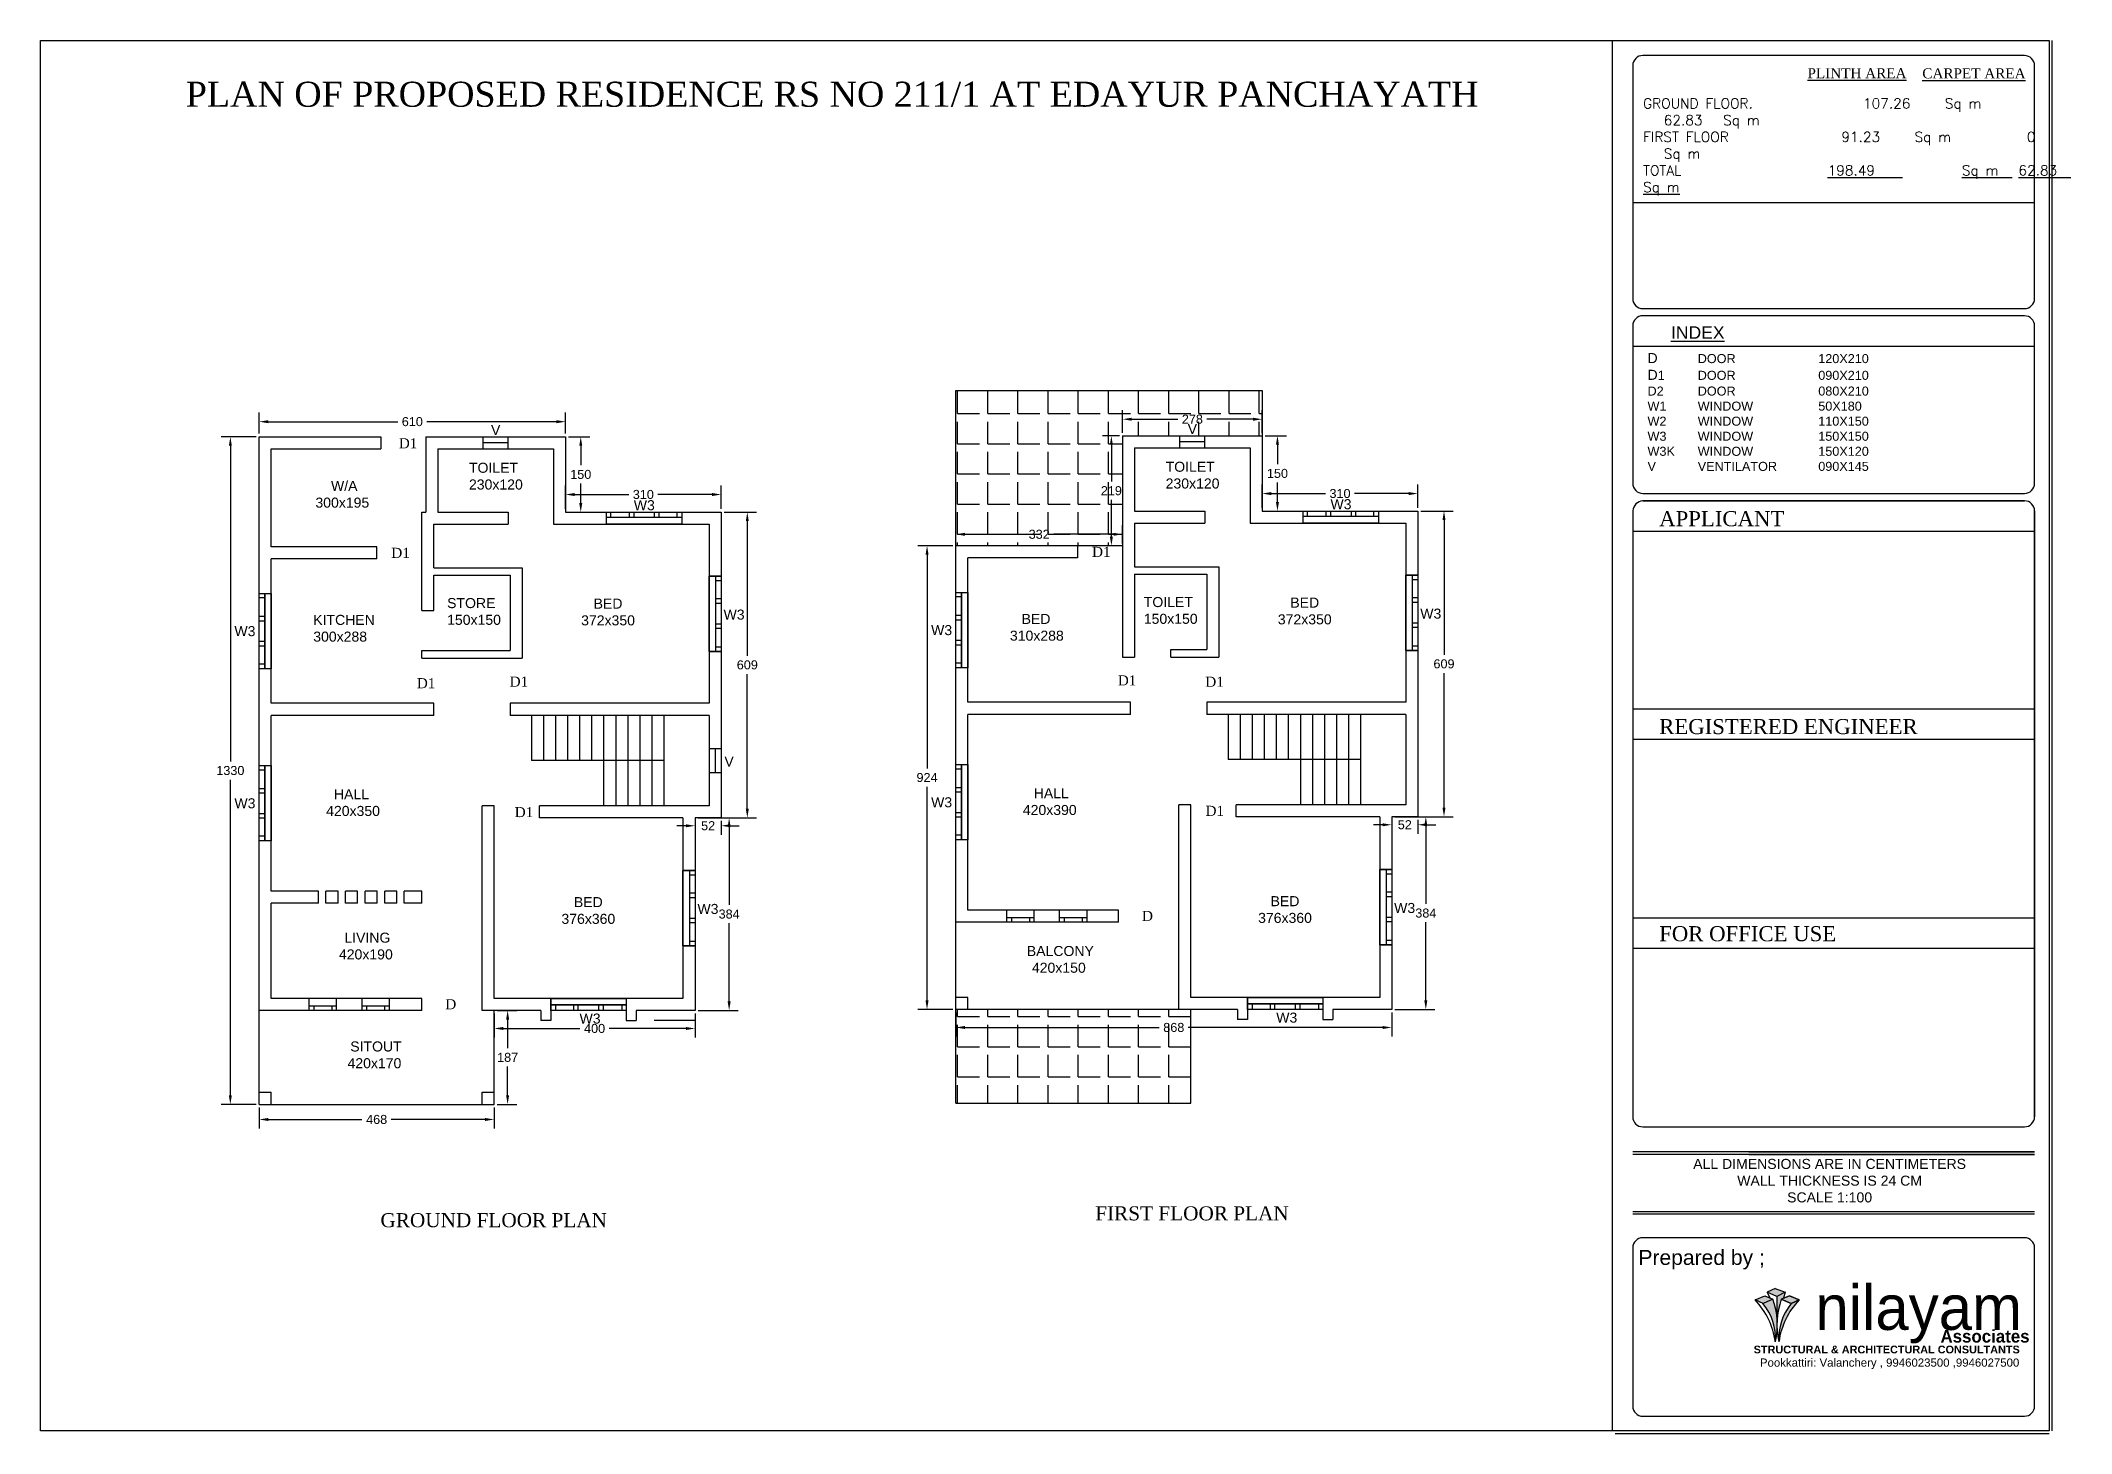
# Model space of a CAD drawing. Header units: inches. Extents: x -2903 to 3367, y -161 to 1064.
# Drawn here: x -230.15 to -189.71, y 781.95 to 809.7 of the extents above; entities that cross this region are included whole.
import ezdxf

# ---------------------------------------------------------------- set-up
doc = ezdxf.new("R2010")
doc.units = ezdxf.units.IN
doc.header["$MEASUREMENT"] = 0
doc.layers.add('--plan', color=7, linetype='Continuous')
doc.styles.add('SA', font='times.ttf')
doc.styles.get("Standard").update_dxf_attribs({"font": 'arial.ttf'})
doc.styles.add('style1', font='romand.shx', dxfattribs={"height": 5})
doc.dimstyles.get("Standard").update_dxf_attribs({"dimtxt": 0.18, "dimasz": 0.18, "dimexe": 0.18, "dimexo": 0.0625, "dimgap": 0.09, "dimtad": 0, "dimtih": 1, "dimtoh": 1, "dimdec": 0, "dimlfac": 100, "dimzin": 0, "dimdsep": 46, "dimtxsty": 'Standard', "dimcen": 0.09, "dimadec": 0, "dimazin": 0, "dimtfac": 1, "dimtdec": 0, "dimtofl": 0, "dimtmove": 0, "dimatfit": 3, "dimfxl": 1, "dimtolj": 1, "dimtzin": 0, "dimarcsym": 0})

msp = doc.modelspace()

# ---------------------------------------------------------------- texts
at = {"layer": '--plan', "ltscale": 0.1, "attachment_point": 1, "style": 'SA'}
for s, insert, char_height, width in [('D1', (-223.013, 801.78), 0.2, 0.23555), ('D1', (-223.162, 799.597), 0.2, 0.23555), ('D1', (-209.208, 799.617), 0.2, 0.23555), ('D1', (-222.654, 797), 0.2, 0.23555), ('D1', (-220.806, 797.031), 0.2, 0.23555), ('D1', (-208.695, 797.056), 0.2, 0.23555), ('D1', (-206.953, 797.028), 0.2, 0.23555), ('D1', (-220.705, 794.431), 0.2, 0.23555), ('D1', (-206.948, 794.457), 0.2, 0.23555), ('D', (-208.213, 792.363), 0.2, 0.23555), ('D', (-222.087, 790.604), 0.2, 0.23555), ('GROUND FLOOR PLAN', (-223.379, 786.341), 0.28, 17.51749), ('FIRST FLOOR PLAN', (-209.145, 786.477), 0.28, 17.51749)]:
    msp.add_mtext(s, dxfattribs=dict(at, insert=insert, char_height=char_height, width=width))
at = {"color": 6, "insert": (-227.444, 808.884), "char_height": 0.5, "width": 140.24854, "attachment_point": 1, "style": 'SA'}
msp.add_mtext('\\A1;{\\C256; PLAN OF PROPOSED RESIDENCE RS NO 211/1 AT EDAYUR PANCHAYATH}', dxfattribs=at)
at = {"attachment_point": 1, "style": 'style1'}
for s, insert, char_height, width in [('{\\fTimes New Roman|b0|i0|c0|p18;\\LPLINTH AREA}', (-194.961, 809.153), 0.2, 2.98486), ('{\\fTimes New Roman|b0|i0|c0|p18;\\LCARPET AREA}', (-192.674, 809.15), 0.2, 2.98486), ('\\pxt17,22,29,34;GROUND FLOOR.                107.26     Sq m          62.83   Sq m^I\\P\\pt17,22,29,33,34;FIRST FLOOR^I    91.23     Sq m           0    ^I     Sq m\\P\\pt17,22,29,34;TOTAL^I  {\\L198.49^I    Sq m}^I  {\\L62.83^I  Sq m}', (-198.234, 808.551), 0.2, 8.19914), ('{\\fTimes New Roman|b0|i0|c0|p18;APPLICANT}', (-197.914, 800.328), 0.3, 2.98486), ('{\\fTimes New Roman|b0|i0|c0|p18;REGISTERED ENGINEER}', (-197.914, 796.185), 0.3, 8.54501), ('{\\fTimes New Roman|b0|i0|c0|p18;FOR OFFICE USE}', (-197.914, 792.059), 0.3, 9.7108)]:
    msp.add_mtext(s, dxfattribs=dict(at, insert=insert, char_height=char_height, width=width))
at = {"attachment_point": 1}
for s, insert, char_height, width in [('{\\LINDEX}', (-197.679, 804.012), 0.25, 2.98486), ('\\pxt5,17;D^I{\\H0.9x;DOOR^I120X210}\\PD{\\H0.9x;1^IDOOR^I090X210\\PD2 ^IDOOR^I080X210\\PW1^IWINDOW^I50X180\\PW2^IWINDOW^I110X150\\PW3^IWINDOW^I150X150\\PW3K^IWINDOW^I150X120\\PV^IVENTILATOR^I090X145}', (-198.146, 803.477), 0.2, 7.78529), ('V', (-221.177, 802.045), 0.2, 1.42076), ('V', (-207.303, 802.064), 0.2, 1.42076), ('W3', (-218.334, 800.546), 0.2, 1.42076), ('W3', (-204.46, 800.566), 0.2, 1.42076), ('W3', (-216.546, 798.367), 0.2, 1.42076), ('W3', (-202.672, 798.386), 0.2, 1.42076), ('W3', (-226.287, 798.037), 0.2, 1.42076), ('W3', (-212.413, 798.057), 0.2, 1.42076), ('V', (-216.529, 795.438), 0.2, 1.42076), ('W3', (-226.287, 794.607), 0.2, 1.42076), ('W3', (-212.413, 794.627), 0.2, 1.42076), ('W3', (-217.066, 792.502), 0.2, 1.42076), ('W3', (-203.192, 792.521), 0.2, 1.42076), ('W3', (-219.414, 790.318), 0.2, 1.42076), ('W3', (-205.54, 790.337), 0.2, 1.42076), ('\\pxqc;ALL DIMENSIONS ARE IN CENTIMETERS \\PWALL THICKNESS IS 24 CM\\PSCALE 1:100', (-197.573, 787.422), 0.2, 6.10614)]:
    msp.add_mtext(s, dxfattribs=dict(at, insert=insert, char_height=char_height, width=width))
at = {"char_height": 0.2, "attachment_point": 1}
for s, insert in [('TOILET    230x120', (-221.616, 801.292)), ('TOILET    230x120', (-207.742, 801.312)), ('    W/A    300x195', (-224.674, 800.931)), ('STORE    150x150', (-222.051, 798.596)), ('\\pxqc;BED\\P372x350', (-219.645, 798.585)), ('TOILET    150x150', (-208.177, 798.616)), ('\\pxqc;BED\\P372x350', (-205.771, 798.605)), ('KITCHEN\\P300x288', (-224.717, 798.261)), ('   BED\\P310x288', (-210.843, 798.28)), ('     HALL\\P   420x350', (-224.693, 794.788)), ('\\pxqc;HALL\\P\\pq*;   420x390', (-210.819, 794.807)), ('\\pxqc;BED\\P376x360', (-206.164, 792.657)), ('\\pxqc;BED\\P376x360', (-220.038, 792.638)), ('\\pxqc;LIVING\\P\\pq*;   420x190', (-224.438, 791.93)), ('\\pxqc;BALCONY\\P\\pq*;   420x150', (-210.638, 791.664)), ('\\pxqc;SITOUT\\P\\pq*;   420x170', (-224.267, 789.762))]:
    msp.add_mtext_dynamic_manual_height_columns(s, width=1.59803, gutter_width=1, heights=[0], dxfattribs=dict(at, insert=insert))
at = {"color": 0, "lineweight": 20, "insert": (-198.327, 785.609), "char_height": 0.3, "width": 6.96395, "attachment_point": 1}
msp.add_mtext('Prepared by ;', dxfattribs=at)

# ---------------------------------------------------------------- blocks, each defined once
blk = doc.blocks.new('*D160')
at = {"color": 0, "lineweight": -2, "transparency": 16777216}
for p, q in [((-225.857, 801.809), (-226.548, 801.809)), ((-226.368, 801.629), (-226.368, 795.341)), ((-226.368, 788.689), (-226.368, 794.977)), ((-225.857, 788.509), (-226.548, 788.509))]:
    blk.add_line(p, q, dxfattribs=at)
at = {"color": 0, "transparency": 16777216}
for points in [[(-226.398, 801.629), (-226.338, 801.629), (-226.368, 801.809)], [(-226.398, 788.689), (-226.338, 788.689), (-226.368, 788.509)]]:
    blk.add_solid(points, dxfattribs=at)
at = {"layer": 'Defpoints', "color": 0, "transparency": 16777216}
for p in [(-225.794, 801.809), (-226.368, 788.509), (-225.794, 788.509)]:
    blk.add_point(p, dxfattribs=at)
at = {"color": 0, "transparency": 16777216, "insert": (-226.368, 795.159), "char_height": 0.18, "attachment_point": 5}
blk.add_mtext('\\A1;1330', dxfattribs=at)
blk = doc.blocks.new('*D161')
at = {"color": 0, "lineweight": -2, "transparency": 16777216}
for p, q in [((-225.794, 801.872), (-225.794, 802.29)), ((-225.614, 802.11), (-223.033, 802.11)), ((-219.874, 802.11), (-222.455, 802.11)), ((-219.694, 801.872), (-219.694, 802.29))]:
    blk.add_line(p, q, dxfattribs=at)
at = {"color": 0, "transparency": 16777216}
for points in [[(-225.614, 802.14), (-225.614, 802.08), (-225.794, 802.11)], [(-219.874, 802.14), (-219.874, 802.08), (-219.694, 802.11)]]:
    blk.add_solid(points, dxfattribs=at)
at = {"layer": 'Defpoints', "color": 0, "transparency": 16777216}
for p in [(-219.694, 802.11), (-225.794, 801.809), (-219.694, 801.809)]:
    blk.add_point(p, dxfattribs=at)
at = {"color": 0, "transparency": 16777216, "insert": (-222.744, 802.11), "char_height": 0.18, "attachment_point": 5}
blk.add_mtext('\\A1;610', dxfattribs=at)
blk = doc.blocks.new('*D162')
at = {"color": 0, "lineweight": -2, "transparency": 16777216}
for p, q in [((-219.632, 801.809), (-219.21, 801.809)), ((-219.39, 801.629), (-219.39, 801.241)), ((-219.39, 800.489), (-219.39, 800.877)), ((-219.632, 800.309), (-219.21, 800.309))]:
    blk.add_line(p, q, dxfattribs=at)
at = {"color": 0, "transparency": 16777216}
for points in [[(-219.42, 801.629), (-219.36, 801.629), (-219.39, 801.809)], [(-219.42, 800.489), (-219.36, 800.489), (-219.39, 800.309)]]:
    blk.add_solid(points, dxfattribs=at)
at = {"layer": 'Defpoints', "color": 0, "transparency": 16777216}
for p in [(-219.694, 801.809), (-219.694, 800.309), (-219.39, 800.309)]:
    blk.add_point(p, dxfattribs=at)
at = {"color": 0, "transparency": 16777216, "insert": (-219.39, 801.059), "char_height": 0.18, "attachment_point": 5}
blk.add_mtext('\\A1;150', dxfattribs=at)
blk = doc.blocks.new('*D163')
at = {"color": 0, "lineweight": -2, "transparency": 16777216}
for p, q in [((-219.694, 800.372), (-219.694, 800.839)), ((-216.594, 800.372), (-216.594, 800.839)), ((-219.514, 800.659), (-218.433, 800.659)), ((-216.774, 800.659), (-217.856, 800.659))]:
    blk.add_line(p, q, dxfattribs=at)
at = {"color": 0, "transparency": 16777216}
for points in [[(-219.514, 800.689), (-219.514, 800.629), (-219.694, 800.659)], [(-216.774, 800.689), (-216.774, 800.629), (-216.594, 800.659)]]:
    blk.add_solid(points, dxfattribs=at)
at = {"layer": 'Defpoints', "color": 0, "transparency": 16777216}
for p in [(-216.594, 800.659), (-219.694, 800.309), (-216.594, 800.309)]:
    blk.add_point(p, dxfattribs=at)
at = {"color": 0, "transparency": 16777216, "insert": (-218.144, 800.659), "char_height": 0.18, "attachment_point": 5}
blk.add_mtext('\\A1;310', dxfattribs=at)
blk = doc.blocks.new('*D164')
at = {"color": 0, "lineweight": -2, "transparency": 16777216}
for p, q in [((-216.532, 800.309), (-215.893, 800.309)), ((-216.073, 800.129), (-216.073, 797.446)), ((-216.073, 794.399), (-216.073, 797.082)), ((-216.532, 794.219), (-215.893, 794.219))]:
    blk.add_line(p, q, dxfattribs=at)
at = {"color": 0, "transparency": 16777216}
for points in [[(-216.103, 800.129), (-216.043, 800.129), (-216.073, 800.309)], [(-216.103, 794.399), (-216.043, 794.399), (-216.073, 794.219)]]:
    blk.add_solid(points, dxfattribs=at)
at = {"layer": 'Defpoints', "color": 0, "transparency": 16777216}
for p in [(-216.594, 800.309), (-216.594, 794.219), (-216.073, 794.219)]:
    blk.add_point(p, dxfattribs=at)
at = {"color": 0, "transparency": 16777216, "insert": (-216.073, 797.264), "char_height": 0.18, "attachment_point": 5}
blk.add_mtext('\\A1;609', dxfattribs=at)
blk = doc.blocks.new('*D165')
at = {"color": 0, "lineweight": -2, "transparency": 16777216}
for p, q in [((-217.294, 794.059), (-217.474, 794.059)), ((-217.114, 794.157), (-217.114, 793.879)), ((-216.594, 794.157), (-216.594, 793.879)), ((-216.414, 794.059), (-216.234, 794.059))]:
    blk.add_line(p, q, dxfattribs=at)
at = {"color": 0, "transparency": 16777216}
for points in [[(-217.294, 794.089), (-217.294, 794.029), (-217.114, 794.059)], [(-216.414, 794.089), (-216.414, 794.029), (-216.594, 794.059)]]:
    blk.add_solid(points, dxfattribs=at)
at = {"layer": 'Defpoints', "color": 0, "transparency": 16777216}
for p in [(-217.114, 794.219), (-217.114, 794.059), (-216.594, 794.219)]:
    blk.add_point(p, dxfattribs=at)
at = {"color": 0, "transparency": 16777216, "insert": (-216.854, 794.059), "char_height": 0.18, "attachment_point": 5}
blk.add_mtext('\\A1;52', dxfattribs=at)
blk = doc.blocks.new('*D166')
at = {"color": 0, "lineweight": -2, "transparency": 16777216}
for p, q in [((-217.052, 794.219), (-216.255, 794.219)), ((-216.435, 794.039), (-216.435, 792.481)), ((-216.435, 790.559), (-216.435, 792.117)), ((-217.052, 790.379), (-216.255, 790.379))]:
    blk.add_line(p, q, dxfattribs=at)
at = {"color": 0, "transparency": 16777216}
for points in [[(-216.465, 794.039), (-216.405, 794.039), (-216.435, 794.219)], [(-216.465, 790.559), (-216.405, 790.559), (-216.435, 790.379)]]:
    blk.add_solid(points, dxfattribs=at)
at = {"layer": 'Defpoints', "color": 0, "transparency": 16777216}
for p in [(-217.114, 794.219), (-217.114, 790.379), (-216.435, 790.379)]:
    blk.add_point(p, dxfattribs=at)
at = {"color": 0, "transparency": 16777216, "insert": (-216.435, 792.299), "char_height": 0.18, "attachment_point": 5}
blk.add_mtext('\\A1;384', dxfattribs=at)
blk = doc.blocks.new('*D167')
at = {"color": 0, "lineweight": -2, "transparency": 16777216}
for p, q in [((-221.114, 790.317), (-221.114, 789.84)), ((-217.114, 790.317), (-217.114, 789.84)), ((-220.934, 790.02), (-219.407, 790.02)), ((-217.294, 790.02), (-218.822, 790.02))]:
    blk.add_line(p, q, dxfattribs=at)
at = {"color": 0, "transparency": 16777216}
for points in [[(-220.934, 790.05), (-220.934, 789.99), (-221.114, 790.02)], [(-217.294, 790.05), (-217.294, 789.99), (-217.114, 790.02)]]:
    blk.add_solid(points, dxfattribs=at)
at = {"layer": 'Defpoints', "color": 0, "transparency": 16777216}
for p in [(-221.114, 790.379), (-217.114, 790.379), (-221.114, 790.02)]:
    blk.add_point(p, dxfattribs=at)
at = {"color": 0, "transparency": 16777216, "insert": (-219.114, 790.02), "char_height": 0.18, "attachment_point": 5}
blk.add_mtext('\\A1;400', dxfattribs=at)
blk = doc.blocks.new('*D168')
at = {"color": 0, "lineweight": -2, "transparency": 16777216}
for p, q in [((-221.052, 790.379), (-220.666, 790.379)), ((-220.846, 790.199), (-220.846, 789.626)), ((-220.846, 788.689), (-220.846, 789.262)), ((-221.052, 788.509), (-220.666, 788.509))]:
    blk.add_line(p, q, dxfattribs=at)
at = {"color": 0, "transparency": 16777216}
for points in [[(-220.876, 790.199), (-220.816, 790.199), (-220.846, 790.379)], [(-220.876, 788.689), (-220.816, 788.689), (-220.846, 788.509)]]:
    blk.add_solid(points, dxfattribs=at)
at = {"layer": 'Defpoints', "color": 0, "transparency": 16777216}
for p in [(-221.114, 790.379), (-221.114, 788.509), (-220.846, 788.509)]:
    blk.add_point(p, dxfattribs=at)
at = {"color": 0, "transparency": 16777216, "insert": (-220.846, 789.444), "char_height": 0.18, "attachment_point": 5}
blk.add_mtext('\\A1;187', dxfattribs=at)
blk = doc.blocks.new('*D159')
at = {"color": 0, "lineweight": -2, "transparency": 16777216}
for p, q in [((-225.794, 788.447), (-225.794, 788.027)), ((-225.614, 788.207), (-223.747, 788.207)), ((-221.294, 788.207), (-223.162, 788.207)), ((-221.114, 788.447), (-221.114, 788.027))]:
    blk.add_line(p, q, dxfattribs=at)
at = {"color": 0, "transparency": 16777216}
for points in [[(-225.614, 788.237), (-225.614, 788.177), (-225.794, 788.207)], [(-221.294, 788.237), (-221.294, 788.177), (-221.114, 788.207)]]:
    blk.add_solid(points, dxfattribs=at)
at = {"layer": 'Defpoints', "color": 0, "transparency": 16777216}
for p in [(-225.794, 788.509), (-221.114, 788.509), (-221.114, 788.207)]:
    blk.add_point(p, dxfattribs=at)
at = {"color": 0, "transparency": 16777216, "insert": (-223.454, 788.207), "char_height": 0.18, "attachment_point": 5}
blk.add_mtext('\\A1;468', dxfattribs=at)
blk = doc.blocks.new('*D158')
at = {"color": 0, "lineweight": -2, "transparency": 16777216}
for p, q in [((-211.983, 799.639), (-212.674, 799.639)), ((-212.494, 799.459), (-212.494, 795.201)), ((-212.494, 790.579), (-212.494, 794.837)), ((-211.983, 790.399), (-212.674, 790.399))]:
    blk.add_line(p, q, dxfattribs=at)
at = {"color": 0, "transparency": 16777216}
for points in [[(-212.524, 799.459), (-212.464, 799.459), (-212.494, 799.639)], [(-212.524, 790.579), (-212.464, 790.579), (-212.494, 790.399)]]:
    blk.add_solid(points, dxfattribs=at)
at = {"layer": 'Defpoints', "color": 0, "transparency": 16777216}
for p in [(-211.92, 799.639), (-212.494, 790.399), (-211.92, 790.399)]:
    blk.add_point(p, dxfattribs=at)
at = {"color": 0, "transparency": 16777216, "insert": (-212.494, 795.019), "char_height": 0.18, "attachment_point": 5}
blk.add_mtext('\\A1;924', dxfattribs=at)
blk = doc.blocks.new('*D169')
at = {"color": 0, "lineweight": -2, "transparency": 16777216}
for p, q in [((-205.758, 801.829), (-205.336, 801.829)), ((-205.516, 801.649), (-205.516, 801.261)), ((-205.516, 800.509), (-205.516, 800.897)), ((-205.758, 800.329), (-205.336, 800.329))]:
    blk.add_line(p, q, dxfattribs=at)
at = {"color": 0, "transparency": 16777216}
for points in [[(-205.546, 801.649), (-205.486, 801.649), (-205.516, 801.829)], [(-205.546, 800.509), (-205.486, 800.509), (-205.516, 800.329)]]:
    blk.add_solid(points, dxfattribs=at)
at = {"layer": 'Defpoints', "color": 0, "transparency": 16777216}
for p in [(-205.82, 801.829), (-205.82, 800.329), (-205.516, 800.329)]:
    blk.add_point(p, dxfattribs=at)
at = {"color": 0, "transparency": 16777216, "insert": (-205.516, 801.079), "char_height": 0.18, "attachment_point": 5}
blk.add_mtext('\\A1;150', dxfattribs=at)
blk = doc.blocks.new('*D170')
at = {"color": 0, "lineweight": -2, "transparency": 16777216}
for p, q in [((-205.82, 800.391), (-205.82, 800.858)), ((-202.72, 800.391), (-202.72, 800.858)), ((-205.64, 800.678), (-204.559, 800.678)), ((-202.9, 800.678), (-203.982, 800.678))]:
    blk.add_line(p, q, dxfattribs=at)
at = {"color": 0, "transparency": 16777216}
for points in [[(-205.64, 800.708), (-205.64, 800.648), (-205.82, 800.678)], [(-202.9, 800.708), (-202.9, 800.648), (-202.72, 800.678)]]:
    blk.add_solid(points, dxfattribs=at)
at = {"layer": 'Defpoints', "color": 0, "transparency": 16777216}
for p in [(-205.82, 800.329), (-202.72, 800.678), (-202.72, 800.329)]:
    blk.add_point(p, dxfattribs=at)
at = {"color": 0, "transparency": 16777216, "insert": (-204.27, 800.678), "char_height": 0.18, "attachment_point": 5}
blk.add_mtext('\\A1;310', dxfattribs=at)
blk = doc.blocks.new('*D171')
at = {"color": 0, "lineweight": -2, "transparency": 16777216}
for p, q in [((-202.658, 800.329), (-202.019, 800.329)), ((-202.199, 800.149), (-202.199, 797.466)), ((-202.199, 794.419), (-202.199, 797.102)), ((-202.658, 794.239), (-202.019, 794.239))]:
    blk.add_line(p, q, dxfattribs=at)
at = {"color": 0, "transparency": 16777216}
for points in [[(-202.229, 800.149), (-202.169, 800.149), (-202.199, 800.329)], [(-202.229, 794.419), (-202.169, 794.419), (-202.199, 794.239)]]:
    blk.add_solid(points, dxfattribs=at)
at = {"layer": 'Defpoints', "color": 0, "transparency": 16777216}
for p in [(-202.72, 800.329), (-202.72, 794.239), (-202.199, 794.239)]:
    blk.add_point(p, dxfattribs=at)
at = {"color": 0, "transparency": 16777216, "insert": (-202.199, 797.284), "char_height": 0.18, "attachment_point": 5}
blk.add_mtext('\\A1;609', dxfattribs=at)
blk = doc.blocks.new('*D172')
at = {"color": 0, "lineweight": -2, "transparency": 16777216}
for p, q in [((-203.42, 794.079), (-203.6, 794.079)), ((-203.24, 794.176), (-203.24, 793.899)), ((-202.72, 794.176), (-202.72, 793.899)), ((-202.54, 794.079), (-202.36, 794.079))]:
    blk.add_line(p, q, dxfattribs=at)
at = {"color": 0, "transparency": 16777216}
for points in [[(-203.42, 794.109), (-203.42, 794.049), (-203.24, 794.079)], [(-202.54, 794.109), (-202.54, 794.049), (-202.72, 794.079)]]:
    blk.add_solid(points, dxfattribs=at)
at = {"layer": 'Defpoints', "color": 0, "transparency": 16777216}
for p in [(-203.24, 794.239), (-203.24, 794.079), (-202.72, 794.239)]:
    blk.add_point(p, dxfattribs=at)
at = {"color": 0, "transparency": 16777216, "insert": (-202.98, 794.079), "char_height": 0.18, "attachment_point": 5}
blk.add_mtext('\\A1;52', dxfattribs=at)
blk = doc.blocks.new('*D173')
at = {"color": 0, "lineweight": -2, "transparency": 16777216}
for p, q in [((-203.178, 794.239), (-202.381, 794.239)), ((-202.561, 794.059), (-202.561, 792.501)), ((-202.561, 790.579), (-202.561, 792.137)), ((-203.178, 790.399), (-202.381, 790.399))]:
    blk.add_line(p, q, dxfattribs=at)
at = {"color": 0, "transparency": 16777216}
for points in [[(-202.591, 794.059), (-202.531, 794.059), (-202.561, 794.239)], [(-202.591, 790.579), (-202.531, 790.579), (-202.561, 790.399)]]:
    blk.add_solid(points, dxfattribs=at)
at = {"layer": 'Defpoints', "color": 0, "transparency": 16777216}
for p in [(-203.24, 794.239), (-203.24, 790.399), (-202.561, 790.399)]:
    blk.add_point(p, dxfattribs=at)
at = {"color": 0, "transparency": 16777216, "insert": (-202.561, 792.319), "char_height": 0.18, "attachment_point": 5}
blk.add_mtext('\\A1;384', dxfattribs=at)
blk = doc.blocks.new('*D174')
at = {"color": 0, "lineweight": -2, "transparency": 16777216}
for p, q in [((-211.92, 790.336), (-211.92, 789.86)), ((-203.24, 790.336), (-203.24, 789.86)), ((-211.74, 790.04), (-207.87, 790.04)), ((-203.42, 790.04), (-207.291, 790.04))]:
    blk.add_line(p, q, dxfattribs=at)
at = {"color": 0, "transparency": 16777216}
for points in [[(-211.74, 790.07), (-211.74, 790.01), (-211.92, 790.04)], [(-203.42, 790.07), (-203.42, 790.01), (-203.24, 790.04)]]:
    blk.add_solid(points, dxfattribs=at)
at = {"layer": 'Defpoints', "color": 0, "transparency": 16777216}
for p in [(-211.92, 790.399), (-203.24, 790.399), (-211.92, 790.04)]:
    blk.add_point(p, dxfattribs=at)
at = {"color": 0, "transparency": 16777216, "insert": (-207.58, 790.04), "char_height": 0.18, "attachment_point": 5}
blk.add_mtext('\\A1;868', dxfattribs=at)
blk = doc.blocks.new('*D175')
at = {"color": 0, "lineweight": -2, "transparency": 16777216}
for p, q in [((-208.6, 801.891), (-208.6, 802.339)), ((-208.42, 802.159), (-207.501, 802.159)), ((-206, 802.159), (-206.92, 802.159)), ((-205.82, 801.891), (-205.82, 802.339))]:
    blk.add_line(p, q, dxfattribs=at)
at = {"color": 0, "transparency": 16777216}
for points in [[(-208.42, 802.189), (-208.42, 802.129), (-208.6, 802.159)], [(-206, 802.189), (-206, 802.129), (-205.82, 802.159)]]:
    blk.add_solid(points, dxfattribs=at)
at = {"layer": 'Defpoints', "color": 0, "transparency": 16777216}
for p in [(-208.6, 802.159), (-208.6, 801.829), (-205.82, 801.829)]:
    blk.add_point(p, dxfattribs=at)
at = {"color": 0, "transparency": 16777216, "insert": (-207.21, 802.159), "char_height": 0.18, "attachment_point": 5}
blk.add_mtext('\\A1;278', dxfattribs=at)
blk = doc.blocks.new('*D176')
at = {"color": 0, "lineweight": -2, "transparency": 16777216}
for p, q in [((-208.663, 801.829), (-209.003, 801.829)), ((-208.823, 801.649), (-208.823, 800.916)), ((-208.823, 799.819), (-208.823, 800.552)), ((-208.663, 799.639), (-209.003, 799.639))]:
    blk.add_line(p, q, dxfattribs=at)
at = {"color": 0, "transparency": 16777216}
for points in [[(-208.853, 801.649), (-208.793, 801.649), (-208.823, 801.829)], [(-208.853, 799.819), (-208.793, 799.819), (-208.823, 799.639)]]:
    blk.add_solid(points, dxfattribs=at)
at = {"layer": 'Defpoints', "color": 0, "transparency": 16777216}
for p in [(-208.823, 801.829), (-208.6, 801.829), (-208.6, 799.639)]:
    blk.add_point(p, dxfattribs=at)
at = {"color": 0, "transparency": 16777216, "insert": (-208.823, 800.734), "char_height": 0.18, "attachment_point": 5}
blk.add_mtext('\\A1;219', dxfattribs=at)
blk = doc.blocks.new('*D177')
at = {"color": 0, "lineweight": -2, "transparency": 16777216}
for p, q in [((-211.92, 799.686), (-211.92, 800.046)), ((-208.6, 799.686), (-208.6, 800.046)), ((-211.74, 799.866), (-210.548, 799.866)), ((-208.78, 799.866), (-209.972, 799.866))]:
    blk.add_line(p, q, dxfattribs=at)
at = {"color": 0, "transparency": 16777216}
for points in [[(-211.74, 799.896), (-211.74, 799.836), (-211.92, 799.866)], [(-208.78, 799.896), (-208.78, 799.836), (-208.6, 799.866)]]:
    blk.add_solid(points, dxfattribs=at)
at = {"layer": 'Defpoints', "color": 0, "transparency": 16777216}
for p in [(-211.92, 799.866), (-211.92, 799.624), (-208.6, 799.624)]:
    blk.add_point(p, dxfattribs=at)
at = {"color": 0, "transparency": 16777216, "insert": (-210.26, 799.866), "char_height": 0.18, "attachment_point": 5}
blk.add_mtext('\\A1;332', dxfattribs=at)
blk = doc.blocks.new('nilayan new')
h = blk.add_hatch(color=256)
h.set_gradient(color1=(171, 171, 160), color2=(233, 233, 231), one_color=1, tint=0.91)
h.paths.add_polyline_path([(-543.265, 296.076), (-543.464, 295.991), (-543.303, 295.916), (-543.099, 296.007)])
h.paths.add_polyline_path([(-543.099, 296.007), (-543.303, 295.916, -0.197043), (-543.05, 295.133, 0.041266), (-543.013, 295.39, -0.030102), (-543.013, 295.58, 0.069334)])
h.paths.add_polyline_path([(-542.927, 296.007), (-542.722, 295.916), (-542.561, 295.991), (-542.76, 296.076)])
h.paths.add_polyline_path([(-542.561, 295.991), (-542.722, 295.916, 0.197043), (-542.976, 295.133, -0.158169)])
h = blk.add_hatch(color=256)
h.set_gradient(color1=(13, 97, 231), color2=(163, 196, 250), one_color=1, tint=0.81, name='HEMISPHERICAL')
h.paths.add_polyline_path([(-542.848, 296.148), (-543.052, 296.23), (-543.218, 296.149), (-543.018, 296.064)])
h.paths.add_polyline_path([(-543.016, 295.622, -0.006631), (-543.013, 295.58, -0.069334), (-542.927, 296.007), (-542.882, 296.026), (-542.848, 296.148), (-543.018, 296.064)])
for p, q in [((-543.464, 295.991), (-543.265, 296.076)), ((-543.303, 295.916), (-543.464, 295.991)), ((-543.099, 296.007), (-543.303, 295.916)), ((-543.265, 296.076), (-543.099, 296.007)), ((-543.052, 296.23), (-543.218, 296.149)), ((-543.018, 296.064), (-543.218, 296.149)), ((-543.218, 296.149), (-543.163, 296.034)), ((-543.052, 296.23), (-542.848, 296.148)), ((-542.848, 296.148), (-543.018, 296.064)), ((-543.018, 296.064), (-543.016, 295.622)), ((-542.76, 296.076), (-542.927, 296.007)), ((-542.927, 296.007), (-542.722, 295.916)), ((-542.848, 296.148), (-542.882, 296.026)), ((-542.561, 295.991), (-542.76, 296.076)), ((-542.722, 295.916), (-542.561, 295.991))]:
    blk.add_line(p, q)
for points in [[(-543.265, 296.076), (-543.099, 296.007), (-543.303, 295.916), (-543.464, 295.991), (-543.265, 296.076)], [(-542.76, 296.076), (-542.561, 295.991), (-542.722, 295.916), (-542.927, 296.007), (-542.76, 296.076)]]:
    blk.add_lwpolyline(points)
for centre, radius, start, end in [((-544.579, 294.922), 1.544, 7.8259, 43.7778), ((-544.132, 295.215), 1.085, 355.6446, 40.2323), ((-544.588, 295.485), 1.579, 347.0994, 19.3132), ((-541.437, 295.485), 1.579, 160.6868, 192.9006), ((-541.893, 295.215), 1.085, 139.7677, 184.3554), ((-541.446, 294.922), 1.544, 136.2222, 172.1741)]:
    blk.add_arc(centre, radius, start, end)
at = {"attachment_point": 1}
for s, width, insert, char_height in [('{\\fBauhaus|b0|i0|c0|p2;\\C5;nilayam}', 18.84828, (-542.225, 296.297), 0.92248), ('Pookkattiri: Valanchery , 9946023500 ,9946027500', 13.33237, (-543.366, 294.786), 0.168)]:
    blk.add_mtext_dynamic_manual_height_columns(s, width=width, gutter_width=1, heights=[0], dxfattribs=dict(at, insert=insert, char_height=char_height))
for s, insert, char_height, width in [('{\\fArial Greek|b1|i0|c0|p34;STRUCTURAL & ARCHITECTURAL CONSULTANTS}', (-543.495, 295.051), 0.16, 15.33754), ('{\\fBauhaus|b1|i0|c0|p2;Associates}', (-539.651, 295.373), 0.25945, 11.05359)]:
    blk.add_mtext(s, dxfattribs=dict(at, insert=insert, char_height=char_height, width=width))

# ---------------------------------------------------------------- dimensions: what is measured, and where the dimension line sits
for base, p1, p2, picture, middle in [((-219.694, 802.11), (-225.794, 801.809), (-219.694, 801.809), '*D161', (-222.744, 802.11)), ((-208.6, 802.159), (-205.82, 801.829), (-208.6, 801.829), '*D175', (-207.21, 802.159)), ((-216.594, 800.659), (-219.694, 800.309), (-216.594, 800.309), '*D163', (-218.144, 800.659)), ((-202.72, 800.678), (-205.82, 800.329), (-202.72, 800.329), '*D170', (-204.27, 800.678)), ((-211.92, 799.866), (-208.6, 799.624), (-211.92, 799.624), '*D177', (-210.26, 799.866)), ((-217.114, 794.059), (-216.594, 794.219), (-217.114, 794.219), '*D165', (-216.854, 794.059)), ((-203.24, 794.079), (-202.72, 794.239), (-203.24, 794.239), '*D172', (-202.98, 794.079)), ((-221.114, 790.02), (-217.114, 790.379), (-221.114, 790.379), '*D167', (-219.114, 790.02)), ((-211.92, 790.04), (-203.24, 790.399), (-211.92, 790.399), '*D174', (-207.58, 790.04)), ((-221.114, 788.207), (-225.794, 788.509), (-221.114, 788.509), '*D159', (-223.454, 788.207))]:
    dim = msp.add_linear_dim(base=base, p1=p1, p2=p2, dimstyle='Standard')
    dim.commit()
    dim.dimension.update_dxf_attribs({"geometry": picture, "text_midpoint": middle})
for base, p1, p2, picture, middle in [((-226.368, 788.509), (-225.794, 801.809), (-225.794, 788.509), '*D160', (-226.368, 795.159)), ((-219.39, 800.309), (-219.694, 801.809), (-219.694, 800.309), '*D162', (-219.39, 801.059)), ((-208.823, 801.829), (-208.6, 799.639), (-208.6, 801.829), '*D176', (-208.823, 800.734)), ((-205.516, 800.329), (-205.82, 801.829), (-205.82, 800.329), '*D169', (-205.516, 801.079)), ((-202.199, 794.239), (-202.72, 800.329), (-202.72, 794.239), '*D171', (-202.199, 797.284)), ((-216.073, 794.219), (-216.594, 800.309), (-216.594, 794.219), '*D164', (-216.073, 797.264)), ((-212.494, 790.399), (-211.92, 799.639), (-211.92, 790.399), '*D158', (-212.494, 795.019)), ((-216.435, 790.379), (-217.114, 794.219), (-217.114, 790.379), '*D166', (-216.435, 792.299)), ((-202.561, 790.399), (-203.24, 794.239), (-203.24, 790.399), '*D173', (-202.561, 792.319)), ((-220.846, 788.509), (-221.114, 790.379), (-221.114, 788.509), '*D168', (-220.846, 789.444))]:
    dim = msp.add_linear_dim(base=base, p1=p1, p2=p2, angle=90, dimstyle='Standard')
    dim.commit()
    dim.dimension.update_dxf_attribs({"geometry": picture, "text_midpoint": middle})

# ---------------------------------------------------------------- hatches: boundary and pattern name
h = msp.add_hatch()
h.set_pattern_fill('ANGLE', color=256, scale=0.086)
h.set_pattern_definition([(0, (-554.29093, 2743.76586), (0, 0.60071), [0.43688, -0.16383]), (90, (-554.29093, 2743.76586), (-0.60071, 4e-17), [0.43688, -0.16383])])
h.paths.add_polyline_path([(-208.6, 801.829), (-205.82, 801.829), (-205.82, 802.729), (-208.6, 802.729), (-211.92, 802.729), (-211.92, 799.639), (-208.6, 799.639)])
h.paths.add_polyline_path([(-207.24, 790.399), (-207.48, 790.399), (-211.92, 790.399), (-211.92, 788.529), (-207.24, 788.529)])
h.paths.add_polyline_path([(-207.354, 801.755), (-207.068, 801.755), (-207.068, 802.167), (-207.354, 802.167)], flags=25)
h.paths.add_polyline_path([(-207.835, 789.853), (-207.325, 789.853), (-207.325, 790.224), (-207.835, 790.224)], flags=24)

# ---------------------------------------------------------------- linework, layer by layer
at = {"layer": '--plan', "ltscale": 0.1}
for p, q in [((-205.006, 800.089), (-205.006, 800.329)), ((-204.916, 800.219), (-204.916, 800.329)), ((-204.551, 800.329), (-204.551, 800.219)), ((-204.461, 800.329), (-204.461, 800.219)), ((-204.051, 800.329), (-204.051, 800.219)), ((-203.961, 800.329), (-203.961, 800.219)), ((-203.596, 800.219), (-203.596, 800.329)), ((-203.506, 800.329), (-203.506, 800.089)), ((-218.88, 800.069), (-218.88, 800.309)), ((-218.88, 800.069), (-218.88, 800.289)), ((-217.38, 800.199), (-218.88, 800.199)), ((-217.38, 800.069), (-218.88, 800.069)), ((-218.79, 800.199), (-218.79, 800.309)), ((-218.79, 800.199), (-218.79, 800.289)), ((-218.425, 800.309), (-218.425, 800.199)), ((-218.425, 800.289), (-218.425, 800.199)), ((-218.335, 800.309), (-218.335, 800.199)), ((-218.335, 800.289), (-218.335, 800.199)), ((-217.925, 800.309), (-217.925, 800.199)), ((-217.925, 800.289), (-217.925, 800.199)), ((-217.835, 800.309), (-217.835, 800.199)), ((-217.835, 800.289), (-217.835, 800.199)), ((-217.47, 800.199), (-217.47, 800.309)), ((-217.38, 800.309), (-217.38, 800.069)), ((-205.006, 800.089), (-205.006, 800.309)), ((-203.506, 800.219), (-205.006, 800.219)), ((-203.506, 800.089), (-205.006, 800.089)), ((-204.916, 800.219), (-204.916, 800.309)), ((-204.551, 800.309), (-204.551, 800.219)), ((-204.461, 800.309), (-204.461, 800.219)), ((-204.051, 800.309), (-204.051, 800.219)), ((-203.961, 800.309), (-203.961, 800.219)), ((-216.834, 799.034), (-216.834, 797.534)), ((-216.594, 799.034), (-216.834, 799.034)), ((-216.704, 799.034), (-216.704, 797.534)), ((-216.704, 798.944), (-216.594, 798.944)), ((-211.92, 798.709), (-211.68, 798.709)), ((-211.81, 798.709), (-211.81, 797.209)), ((-211.68, 798.709), (-211.68, 797.209)), ((-202.96, 799.054), (-202.96, 797.554)), ((-202.72, 799.054), (-202.96, 799.054)), ((-202.83, 799.054), (-202.83, 797.554)), ((-202.83, 798.964), (-202.72, 798.964)), ((-225.794, 798.689), (-225.554, 798.689)), ((-225.684, 798.599), (-225.794, 798.599)), ((-225.684, 798.689), (-225.684, 797.189)), ((-225.554, 798.689), (-225.554, 797.189)), ((-216.614, 798.579), (-216.704, 798.579)), ((-216.594, 798.579), (-216.704, 798.579)), ((-216.614, 798.489), (-216.704, 798.489)), ((-216.594, 798.489), (-216.704, 798.489)), ((-211.81, 798.619), (-211.92, 798.619)), ((-202.74, 798.599), (-202.83, 798.599)), ((-202.72, 798.599), (-202.83, 798.599)), ((-202.74, 798.509), (-202.83, 798.509)), ((-202.72, 798.509), (-202.83, 798.509)), ((-225.794, 798.234), (-225.684, 798.234)), ((-225.794, 798.234), (-225.684, 798.234)), ((-225.794, 798.144), (-225.684, 798.144)), ((-225.774, 798.144), (-225.684, 798.144)), ((-216.614, 798.079), (-216.704, 798.079)), ((-216.594, 798.079), (-216.704, 798.079)), ((-216.614, 797.989), (-216.704, 797.989)), ((-216.594, 797.989), (-216.704, 797.989)), ((-211.92, 798.254), (-211.81, 798.254)), ((-211.92, 798.254), (-211.81, 798.254)), ((-211.92, 798.164), (-211.81, 798.164)), ((-211.9, 798.164), (-211.81, 798.164)), ((-202.74, 798.099), (-202.83, 798.099)), ((-202.72, 798.099), (-202.83, 798.099)), ((-202.74, 798.009), (-202.83, 798.009)), ((-202.72, 798.009), (-202.83, 798.009)), ((-225.794, 797.734), (-225.684, 797.734)), ((-225.794, 797.644), (-225.684, 797.644)), ((-225.774, 797.734), (-225.684, 797.734)), ((-225.774, 797.644), (-225.684, 797.644)), ((-216.834, 797.534), (-216.614, 797.534)), ((-216.834, 797.534), (-216.594, 797.534)), ((-216.704, 797.624), (-216.614, 797.624)), ((-216.704, 797.624), (-216.594, 797.624)), ((-211.92, 797.754), (-211.81, 797.754)), ((-211.92, 797.664), (-211.81, 797.664)), ((-211.9, 797.754), (-211.81, 797.754)), ((-211.9, 797.664), (-211.81, 797.664)), ((-202.96, 797.554), (-202.74, 797.554)), ((-202.96, 797.554), (-202.72, 797.554)), ((-202.83, 797.644), (-202.74, 797.644)), ((-202.83, 797.644), (-202.72, 797.644)), ((-225.684, 797.279), (-225.794, 797.279)), ((-225.554, 797.189), (-225.794, 797.189)), ((-225.684, 797.279), (-225.774, 797.279)), ((-225.554, 797.189), (-225.774, 797.189)), ((-211.81, 797.299), (-211.92, 797.299)), ((-211.68, 797.209), (-211.92, 797.209)), ((-211.81, 797.299), (-211.9, 797.299)), ((-211.68, 797.209), (-211.9, 797.209)), ((-225.794, 795.259), (-225.554, 795.259)), ((-225.684, 795.169), (-225.794, 795.169)), ((-225.684, 795.259), (-225.684, 793.759)), ((-225.554, 795.259), (-225.554, 793.759)), ((-211.92, 795.279), (-211.68, 795.279)), ((-211.81, 795.189), (-211.92, 795.189)), ((-211.81, 795.279), (-211.81, 793.779)), ((-211.68, 795.279), (-211.68, 793.779)), ((-225.794, 794.804), (-225.684, 794.804)), ((-225.794, 794.804), (-225.684, 794.804)), ((-225.794, 794.714), (-225.684, 794.714)), ((-225.774, 794.714), (-225.684, 794.714)), ((-211.92, 794.824), (-211.81, 794.824)), ((-211.92, 794.824), (-211.81, 794.824)), ((-211.92, 794.734), (-211.81, 794.734)), ((-211.9, 794.734), (-211.81, 794.734)), ((-225.794, 794.304), (-225.684, 794.304)), ((-225.774, 794.304), (-225.684, 794.304)), ((-211.92, 794.324), (-211.81, 794.324)), ((-211.9, 794.324), (-211.81, 794.324)), ((-225.794, 794.214), (-225.684, 794.214)), ((-225.774, 794.214), (-225.684, 794.214)), ((-211.92, 794.234), (-211.81, 794.234)), ((-211.81, 793.869), (-211.92, 793.869)), ((-211.9, 794.234), (-211.81, 794.234)), ((-211.81, 793.869), (-211.9, 793.869)), ((-225.684, 793.849), (-225.794, 793.849)), ((-225.554, 793.759), (-225.794, 793.759)), ((-225.684, 793.849), (-225.774, 793.849)), ((-225.554, 793.759), (-225.774, 793.759)), ((-211.68, 793.779), (-211.92, 793.779)), ((-211.68, 793.779), (-211.9, 793.779)), ((-217.354, 793.169), (-217.354, 791.669)), ((-217.114, 793.169), (-217.354, 793.169)), ((-217.224, 793.169), (-217.224, 791.669)), ((-217.224, 793.079), (-217.114, 793.079)), ((-203.48, 793.189), (-203.48, 791.689)), ((-203.24, 793.189), (-203.48, 793.189)), ((-203.35, 793.189), (-203.35, 791.689)), ((-203.35, 793.099), (-203.24, 793.099)), ((-217.134, 792.714), (-217.224, 792.714)), ((-217.114, 792.714), (-217.224, 792.714)), ((-203.26, 792.734), (-203.35, 792.734)), ((-203.24, 792.734), (-203.35, 792.734)), ((-203.26, 792.644), (-203.35, 792.644)), ((-203.24, 792.644), (-203.35, 792.644)), ((-217.134, 792.624), (-217.224, 792.624)), ((-217.114, 792.624), (-217.224, 792.624)), ((-210.905, 792.139), (-210.905, 792.379)), ((-210.36, 792.139), (-210.36, 792.379)), ((-210.36, 792.139), (-210.36, 792.379)), ((-209.853, 792.139), (-209.853, 792.379)), ((-209.308, 792.139), (-209.308, 792.379)), ((-209.308, 792.139), (-209.308, 792.379)), ((-217.134, 792.214), (-217.224, 792.214)), ((-217.114, 792.214), (-217.224, 792.214)), ((-217.134, 792.124), (-217.224, 792.124)), ((-217.114, 792.124), (-217.224, 792.124)), ((-210.905, 792.229), (-210.36, 792.229)), ((-210.815, 792.229), (-210.815, 792.139)), ((-210.45, 792.139), (-210.45, 792.229)), ((-210.45, 792.139), (-210.45, 792.229)), ((-209.853, 792.229), (-209.308, 792.229)), ((-209.763, 792.229), (-209.763, 792.139)), ((-209.398, 792.139), (-209.398, 792.229)), ((-209.398, 792.139), (-209.398, 792.229)), ((-203.26, 792.234), (-203.35, 792.234)), ((-203.24, 792.234), (-203.35, 792.234)), ((-203.26, 792.144), (-203.35, 792.144)), ((-203.24, 792.144), (-203.35, 792.144)), ((-217.354, 791.669), (-217.134, 791.669)), ((-217.354, 791.669), (-217.114, 791.669)), ((-217.224, 791.759), (-217.134, 791.759)), ((-217.224, 791.759), (-217.114, 791.759)), ((-203.48, 791.689), (-203.26, 791.689)), ((-203.48, 791.689), (-203.24, 791.689)), ((-203.35, 791.779), (-203.26, 791.779)), ((-203.35, 791.779), (-203.24, 791.779)), ((-206.11, 790.639), (-204.61, 790.639)), ((-206.11, 790.399), (-206.11, 790.639)), ((-204.61, 790.639), (-204.61, 790.419)), ((-204.61, 790.639), (-204.61, 790.399)), ((-224.798, 790.379), (-224.798, 790.619)), ((-224.798, 790.469), (-224.253, 790.469)), ((-224.708, 790.469), (-224.708, 790.379)), ((-224.343, 790.379), (-224.343, 790.469)), ((-224.343, 790.379), (-224.343, 790.469)), ((-224.253, 790.379), (-224.253, 790.619)), ((-224.253, 790.379), (-224.253, 790.619)), ((-223.745, 790.379), (-223.745, 790.619)), ((-223.745, 790.469), (-223.2, 790.469)), ((-223.655, 790.469), (-223.655, 790.379)), ((-223.29, 790.379), (-223.29, 790.469)), ((-223.29, 790.379), (-223.29, 790.469)), ((-223.2, 790.379), (-223.2, 790.619)), ((-223.2, 790.379), (-223.2, 790.619)), ((-219.984, 790.619), (-218.484, 790.619)), ((-219.984, 790.379), (-219.984, 790.619)), ((-219.984, 790.489), (-218.484, 790.489)), ((-219.894, 790.489), (-219.894, 790.379)), ((-219.529, 790.379), (-219.529, 790.489)), ((-219.529, 790.379), (-219.529, 790.489)), ((-219.439, 790.399), (-219.439, 790.489)), ((-219.439, 790.379), (-219.439, 790.489)), ((-219.029, 790.399), (-219.029, 790.489)), ((-219.029, 790.379), (-219.029, 790.489)), ((-218.939, 790.399), (-218.939, 790.489)), ((-218.939, 790.379), (-218.939, 790.489)), ((-218.574, 790.489), (-218.574, 790.399)), ((-218.574, 790.489), (-218.574, 790.379)), ((-218.484, 790.619), (-218.484, 790.399)), ((-218.484, 790.619), (-218.484, 790.379)), ((-206.11, 790.509), (-204.61, 790.509)), ((-206.02, 790.509), (-206.02, 790.399)), ((-205.655, 790.399), (-205.655, 790.509)), ((-205.655, 790.399), (-205.655, 790.509)), ((-205.565, 790.419), (-205.565, 790.509)), ((-205.565, 790.399), (-205.565, 790.509)), ((-205.155, 790.419), (-205.155, 790.509)), ((-205.155, 790.399), (-205.155, 790.509)), ((-205.065, 790.419), (-205.065, 790.509)), ((-205.065, 790.399), (-205.065, 790.509)), ((-204.7, 790.509), (-204.7, 790.419)), ((-204.7, 790.509), (-204.7, 790.399))]:
    msp.add_line(p, q, dxfattribs=at)
for p, q in [((-190.146, 809.703), (-190.146, 782.003)), ((-190.096, 809.703), (-190.096, 782.003)), ((-198.439, 806.479), (-190.439, 806.479)), ((-198.439, 803.615), (-190.439, 803.615)), ((-211.92, 788.529), (-211.92, 802.729)), ((-211.92, 802.729), (-208.6, 802.729)), ((-208.6, 802.729), (-205.82, 802.729)), ((-205.82, 802.729), (-205.82, 800.329)), ((-225.794, 788.509), (-225.794, 801.809)), ((-225.794, 801.809), (-223.374, 801.809)), ((-225.554, 799.619), (-225.554, 801.569)), ((-225.554, 801.569), (-223.374, 801.569)), ((-223.374, 801.809), (-223.374, 801.569)), ((-222.474, 801.809), (-219.694, 801.809)), ((-222.474, 801.809), (-222.474, 800.309)), ((-222.234, 801.569), (-219.934, 801.569)), ((-222.234, 801.569), (-222.234, 800.309)), ((-221.334, 801.569), (-221.334, 801.809)), ((-220.834, 801.689), (-221.334, 801.689)), ((-220.834, 801.569), (-220.834, 801.809)), ((-219.934, 801.569), (-219.934, 800.069)), ((-219.694, 801.809), (-219.694, 800.309)), ((-208.6, 801.829), (-205.82, 801.829)), ((-208.6, 801.829), (-208.6, 800.329)), ((-208.6, 801.829), (-208.6, 797.419)), ((-208.36, 801.589), (-206.06, 801.589)), ((-208.36, 801.589), (-208.36, 800.329)), ((-208.36, 801.589), (-208.36, 800.329)), ((-207.46, 801.589), (-207.46, 801.829)), ((-206.96, 801.709), (-207.46, 801.709)), ((-206.96, 801.589), (-206.96, 801.829)), ((-206.06, 801.589), (-206.06, 800.089)), ((-208.36, 800.329), (-206.96, 800.329)), ((-206.96, 800.329), (-206.96, 800.089)), ((-205.82, 800.329), (-202.72, 800.329)), ((-202.72, 800.329), (-202.72, 794.239)), ((-190.639, 800.532), (-198.239, 800.532)), ((-198.239, 800.532), (-190.639, 800.532)), ((-190.439, 800.332), (-190.439, 788.262)), ((-222.554, 798.349), (-222.554, 800.309)), ((-222.554, 800.309), (-222.474, 800.309)), ((-222.314, 799.199), (-222.314, 800.069)), ((-222.314, 800.069), (-220.834, 800.069)), ((-222.234, 800.309), (-220.834, 800.309)), ((-220.834, 800.309), (-220.834, 800.069)), ((-219.934, 800.069), (-216.834, 800.069)), ((-219.694, 800.309), (-216.594, 800.309)), ((-216.834, 800.069), (-216.834, 796.499)), ((-216.594, 800.309), (-216.594, 794.219)), ((-208.36, 800.089), (-206.96, 800.089)), ((-208.36, 800.089), (-208.36, 799.219)), ((-206.06, 800.089), (-202.96, 800.089)), ((-202.96, 800.089), (-202.96, 796.519)), ((-198.439, 799.927), (-190.439, 799.927)), ((-223.454, 799.619), (-225.554, 799.619)), ((-223.454, 799.379), (-223.454, 799.619)), ((-208.6, 799.639), (-211.92, 799.639)), ((-209.5, 799.639), (-209.5, 799.399)), ((-225.554, 796.499), (-225.554, 799.379)), ((-223.454, 799.379), (-225.554, 799.379)), ((-222.314, 799.199), (-220.554, 799.199)), ((-220.554, 799.199), (-220.554, 797.399)), ((-211.68, 796.519), (-211.68, 799.399)), ((-209.5, 799.399), (-211.68, 799.399)), ((-208.36, 799.219), (-206.68, 799.219)), ((-206.68, 799.219), (-206.68, 797.419)), ((-222.314, 798.349), (-222.314, 799.049)), ((-222.314, 799.049), (-220.794, 799.049)), ((-220.794, 799.049), (-220.794, 797.549)), ((-208.36, 799.069), (-206.92, 799.069)), ((-208.36, 799.069), (-208.36, 797.419)), ((-206.92, 799.069), (-206.92, 797.569)), ((-222.554, 798.349), (-222.314, 798.349)), ((-222.554, 797.399), (-222.554, 797.549)), ((-222.554, 797.549), (-220.794, 797.549)), ((-207.64, 797.419), (-207.64, 797.569)), ((-207.64, 797.569), (-206.92, 797.569)), ((-222.554, 797.399), (-220.554, 797.399)), ((-208.6, 797.419), (-208.36, 797.419)), ((-207.64, 797.419), (-206.68, 797.419)), ((-222.314, 796.499), (-225.554, 796.499)), ((-222.314, 796.259), (-222.314, 796.499)), ((-220.794, 796.499), (-220.794, 796.259)), ((-216.834, 796.499), (-220.794, 796.499)), ((-208.44, 796.519), (-211.68, 796.519)), ((-208.44, 796.279), (-208.44, 796.519)), ((-206.92, 796.519), (-206.92, 796.279)), ((-202.96, 796.519), (-206.92, 796.519)), ((-198.443, 796.389), (-190.443, 796.389)), ((-198.443, 796.389), (-190.605, 796.389)), ((-225.554, 792.759), (-225.554, 796.259)), ((-222.314, 796.259), (-225.554, 796.259)), ((-216.834, 796.259), (-220.794, 796.259)), ((-220.374, 796.259), (-220.374, 795.359)), ((-220.134, 796.259), (-220.134, 795.359)), ((-219.894, 796.259), (-219.894, 795.359)), ((-219.654, 796.259), (-219.654, 795.359)), ((-219.414, 796.259), (-219.414, 795.359)), ((-219.174, 796.259), (-219.174, 795.359)), ((-218.934, 796.259), (-218.934, 794.459)), ((-218.694, 796.259), (-218.694, 794.459)), ((-218.454, 796.259), (-218.454, 794.459)), ((-218.214, 796.259), (-218.214, 794.459)), ((-217.974, 796.259), (-217.974, 794.459)), ((-217.734, 796.259), (-217.734, 794.459)), ((-216.834, 796.259), (-216.834, 794.459)), ((-211.68, 792.379), (-211.68, 796.279)), ((-208.44, 796.279), (-211.68, 796.279)), ((-202.96, 796.279), (-206.92, 796.279)), ((-206.5, 796.279), (-206.5, 795.379)), ((-206.26, 796.279), (-206.26, 795.379)), ((-206.02, 796.279), (-206.02, 795.379)), ((-205.78, 796.279), (-205.78, 795.379)), ((-205.54, 796.279), (-205.54, 795.379)), ((-205.3, 796.279), (-205.3, 795.379)), ((-205.06, 796.279), (-205.06, 794.479)), ((-204.82, 796.279), (-204.82, 794.479)), ((-204.58, 796.279), (-204.58, 794.479)), ((-204.34, 796.279), (-204.34, 794.479)), ((-204.1, 796.279), (-204.1, 794.479)), ((-203.86, 796.279), (-203.86, 794.479)), ((-202.96, 796.279), (-202.96, 794.479)), ((-216.834, 795.599), (-216.594, 795.599)), ((-216.714, 795.599), (-216.714, 795.119)), ((-198.443, 795.785), (-190.443, 795.785)), ((-217.734, 795.359), (-220.374, 795.359)), ((-216.834, 795.119), (-216.594, 795.119)), ((-203.86, 795.379), (-206.5, 795.379)), ((-221.354, 790.379), (-221.354, 794.459)), ((-221.114, 794.459), (-221.354, 794.459)), ((-221.114, 790.619), (-221.114, 794.459)), ((-220.214, 794.219), (-220.214, 794.459)), ((-216.834, 794.459), (-220.214, 794.459)), ((-207.48, 790.399), (-207.48, 794.479)), ((-207.24, 794.479), (-207.48, 794.479)), ((-207.24, 790.639), (-207.24, 794.479)), ((-206.34, 794.239), (-206.34, 794.479)), ((-202.96, 794.479), (-206.34, 794.479)), ((-217.354, 794.219), (-220.214, 794.219)), ((-217.354, 794.219), (-217.354, 790.619)), ((-216.594, 794.219), (-217.114, 794.219)), ((-217.114, 794.219), (-217.114, 790.379)), ((-203.48, 794.239), (-206.34, 794.239)), ((-203.48, 794.239), (-203.48, 790.639)), ((-202.72, 794.239), (-203.24, 794.239)), ((-203.24, 794.239), (-203.24, 790.399)), ((-224.614, 792.759), (-225.554, 792.759)), ((-224.614, 792.519), (-224.614, 792.759)), ((-224.464, 792.519), (-224.464, 792.759)), ((-224.224, 792.759), (-224.464, 792.759)), ((-224.224, 792.519), (-224.224, 792.759)), ((-224.074, 792.519), (-224.074, 792.759)), ((-223.834, 792.759), (-224.074, 792.759)), ((-223.834, 792.519), (-223.834, 792.759)), ((-223.684, 792.519), (-223.684, 792.759)), ((-223.444, 792.759), (-223.684, 792.759)), ((-223.444, 792.519), (-223.444, 792.759)), ((-223.294, 792.519), (-223.294, 792.759)), ((-223.054, 792.759), (-223.294, 792.759)), ((-223.054, 792.519), (-223.054, 792.759)), ((-222.904, 792.519), (-222.904, 792.759)), ((-222.554, 792.759), (-222.904, 792.759)), ((-222.554, 792.519), (-222.554, 792.759)), ((-225.554, 790.619), (-225.554, 792.519)), ((-224.614, 792.519), (-225.554, 792.519)), ((-224.224, 792.519), (-224.464, 792.519)), ((-223.834, 792.519), (-224.074, 792.519)), ((-223.444, 792.519), (-223.684, 792.519)), ((-223.054, 792.519), (-223.294, 792.519)), ((-222.554, 792.519), (-222.904, 792.519)), ((-211.68, 792.379), (-211.68, 792.539)), ((-208.68, 792.379), (-211.68, 792.379)), ((-208.68, 792.139), (-208.68, 792.379)), ((-208.68, 792.139), (-211.92, 792.139)), ((-198.439, 792.226), (-190.439, 792.226)), ((-198.439, 792.226), (-190.602, 792.226)), ((-198.439, 791.621), (-190.439, 791.621)), ((-211.68, 790.639), (-211.92, 790.639)), ((-211.68, 790.399), (-211.68, 790.639)), ((-203.48, 790.639), (-207.24, 790.639)), ((-206.11, 790.639), (-206.11, 790.199)), ((-204.61, 790.639), (-204.61, 790.199)), ((-222.554, 790.379), (-225.794, 790.379)), ((-222.554, 790.619), (-225.554, 790.619)), ((-222.554, 790.379), (-222.554, 790.619)), ((-220.184, 790.379), (-221.354, 790.379)), ((-217.354, 790.619), (-221.114, 790.619)), ((-221.114, 788.509), (-221.114, 790.379)), ((-220.184, 790.379), (-220.184, 790.179)), ((-219.984, 790.619), (-219.984, 790.179)), ((-218.484, 790.379), (-219.984, 790.379)), ((-218.484, 790.619), (-218.484, 790.179)), ((-217.114, 790.379), (-218.284, 790.379)), ((-218.284, 790.379), (-218.284, 790.179)), ((-207.48, 790.399), (-211.92, 790.399)), ((-206.31, 790.399), (-207.48, 790.399)), ((-207.24, 788.529), (-207.24, 790.399)), ((-206.31, 790.399), (-206.31, 790.199)), ((-204.61, 790.399), (-206.11, 790.399)), ((-203.24, 790.399), (-204.41, 790.399)), ((-204.41, 790.399), (-204.41, 790.199)), ((-219.984, 790.179), (-220.184, 790.179)), ((-218.484, 790.179), (-218.284, 790.179)), ((-217.114, 790.179), (-217.927, 790.179)), ((-206.11, 790.199), (-206.31, 790.199)), ((-204.61, 790.199), (-204.41, 790.199)), ((-225.794, 788.749), (-225.554, 788.749)), ((-225.554, 788.509), (-225.554, 788.749)), ((-221.354, 788.749), (-221.114, 788.749)), ((-221.354, 788.509), (-221.354, 788.749)), ((-225.794, 788.509), (-221.114, 788.509)), ((-211.92, 788.529), (-207.24, 788.529)), ((-190.439, 787.562), (-198.439, 787.562)), ((-190.439, 787.512), (-198.439, 787.512)), ((-196.129, 787.562), (-190.439, 787.562)), ((-196.129, 787.512), (-190.439, 787.512)), ((-190.439, 786.37), (-198.439, 786.37)), ((-190.439, 786.32), (-198.439, 786.32)), ((-198.789, 781.953), (-190.146, 781.953))]:
    msp.add_line(p, q)
for points in [[(-190.146, 809.703), (-190.146, 782.003), (-230.146, 782.003), (-230.146, 809.703)], [(-198.846, 809.703), (-190.146, 809.703), (-190.146, 782.003), (-198.846, 782.003)]]:
    msp.add_lwpolyline(points, close=True)
msp.add_lwpolyline([(-198.438, 809.216), (-198.439, 804.564, 0.426368), (-198.239, 804.364), (-190.639, 804.364, 0.414214), (-190.439, 804.564), (-190.439, 809.144), (-190.439, 809.204, 0.414214), (-190.639, 809.404), (-198.239, 809.404, 0.426368), (-198.439, 809.204), (-198.439, 809.144)], format="xyb")
for points in [[(-190.439, 801.006), (-190.439, 804.019, 0.414214), (-190.639, 804.219), (-198.239, 804.219, 0.426368), (-198.439, 804.019), (-198.439, 801.006), (-198.439, 800.882, 0.426368), (-198.239, 800.682), (-190.639, 800.682, 0.414214), (-190.439, 800.882)], [(-190.439, 788.262), (-190.439, 800.332, 0.414214), (-190.639, 800.532), (-198.239, 800.532, 0.386735), (-198.439, 800.332), (-198.439, 788.262, 0.438417), (-198.239, 788.062), (-190.639, 788.062, 0.414214)], [(-198.439, 785.153), (-198.439, 782.496, 0.426368), (-198.239, 782.296), (-190.639, 782.296, 0.414214), (-190.439, 782.496), (-190.439, 785.153), (-190.439, 785.65, 0.414214), (-190.639, 785.85), (-198.239, 785.85, 0.426368), (-198.439, 785.65)]]:
    msp.add_lwpolyline(points, format="xyb", close=True)
for points in [[(-216.834, 799.034), (-216.594, 799.034), (-216.594, 797.534), (-216.834, 797.534), (-216.834, 799.034)], [(-211.68, 797.209), (-211.92, 797.209), (-211.92, 798.709), (-211.68, 798.709), (-211.68, 797.209), (-211.81, 797.209), (-211.81, 798.709), (-211.81, 798.619), (-211.92, 798.619)], [(-202.96, 799.054), (-202.72, 799.054), (-202.72, 797.554), (-202.96, 797.554), (-202.96, 799.054)], [(-225.554, 797.189), (-225.794, 797.189), (-225.794, 798.689), (-225.554, 798.689), (-225.554, 797.189), (-225.684, 797.189), (-225.684, 798.689), (-225.684, 798.599), (-225.794, 798.599)], [(-225.554, 793.759), (-225.794, 793.759), (-225.794, 795.259), (-225.554, 795.259), (-225.554, 793.759), (-225.684, 793.759), (-225.684, 795.259), (-225.684, 795.169), (-225.794, 795.169)], [(-211.68, 793.779), (-211.92, 793.779), (-211.92, 795.279), (-211.68, 795.279), (-211.68, 793.779), (-211.81, 793.779), (-211.81, 795.279), (-211.81, 795.189), (-211.92, 795.189)], [(-217.354, 793.169), (-217.114, 793.169), (-217.114, 791.669), (-217.354, 791.669), (-217.354, 793.169)], [(-203.48, 793.189), (-203.24, 793.189), (-203.24, 791.689), (-203.48, 791.689), (-203.48, 793.189)], [(-204.61, 790.639), (-204.61, 790.399), (-206.11, 790.399), (-206.11, 790.639), (-204.61, 790.639), (-204.61, 790.509), (-206.11, 790.509), (-206.02, 790.509), (-206.02, 790.399)], [(-218.484, 790.619), (-218.484, 790.379), (-219.984, 790.379), (-219.984, 790.619), (-218.484, 790.619), (-218.484, 790.489), (-219.984, 790.489), (-219.894, 790.489), (-219.894, 790.379)]]:
    msp.add_lwpolyline(points)

# ---------------------------------------------------------------- block references
at = {"xscale": 0.9679060858226913, "yscale": 0.9679060858226913, "zscale": 0.9679060858226913}
msp.add_blockref('nilayan new', (330.02, 498.12), dxfattribs=at)

msp.set_redraw_order([(e.dxf.handle, doc.entitydb.next_handle()) for e in msp.query("TEXT MTEXT ATTDEF DIMENSION ARC_DIMENSION")])  # texts and dimensions are drawn at this point

doc.saveas('drawing.dxf')
